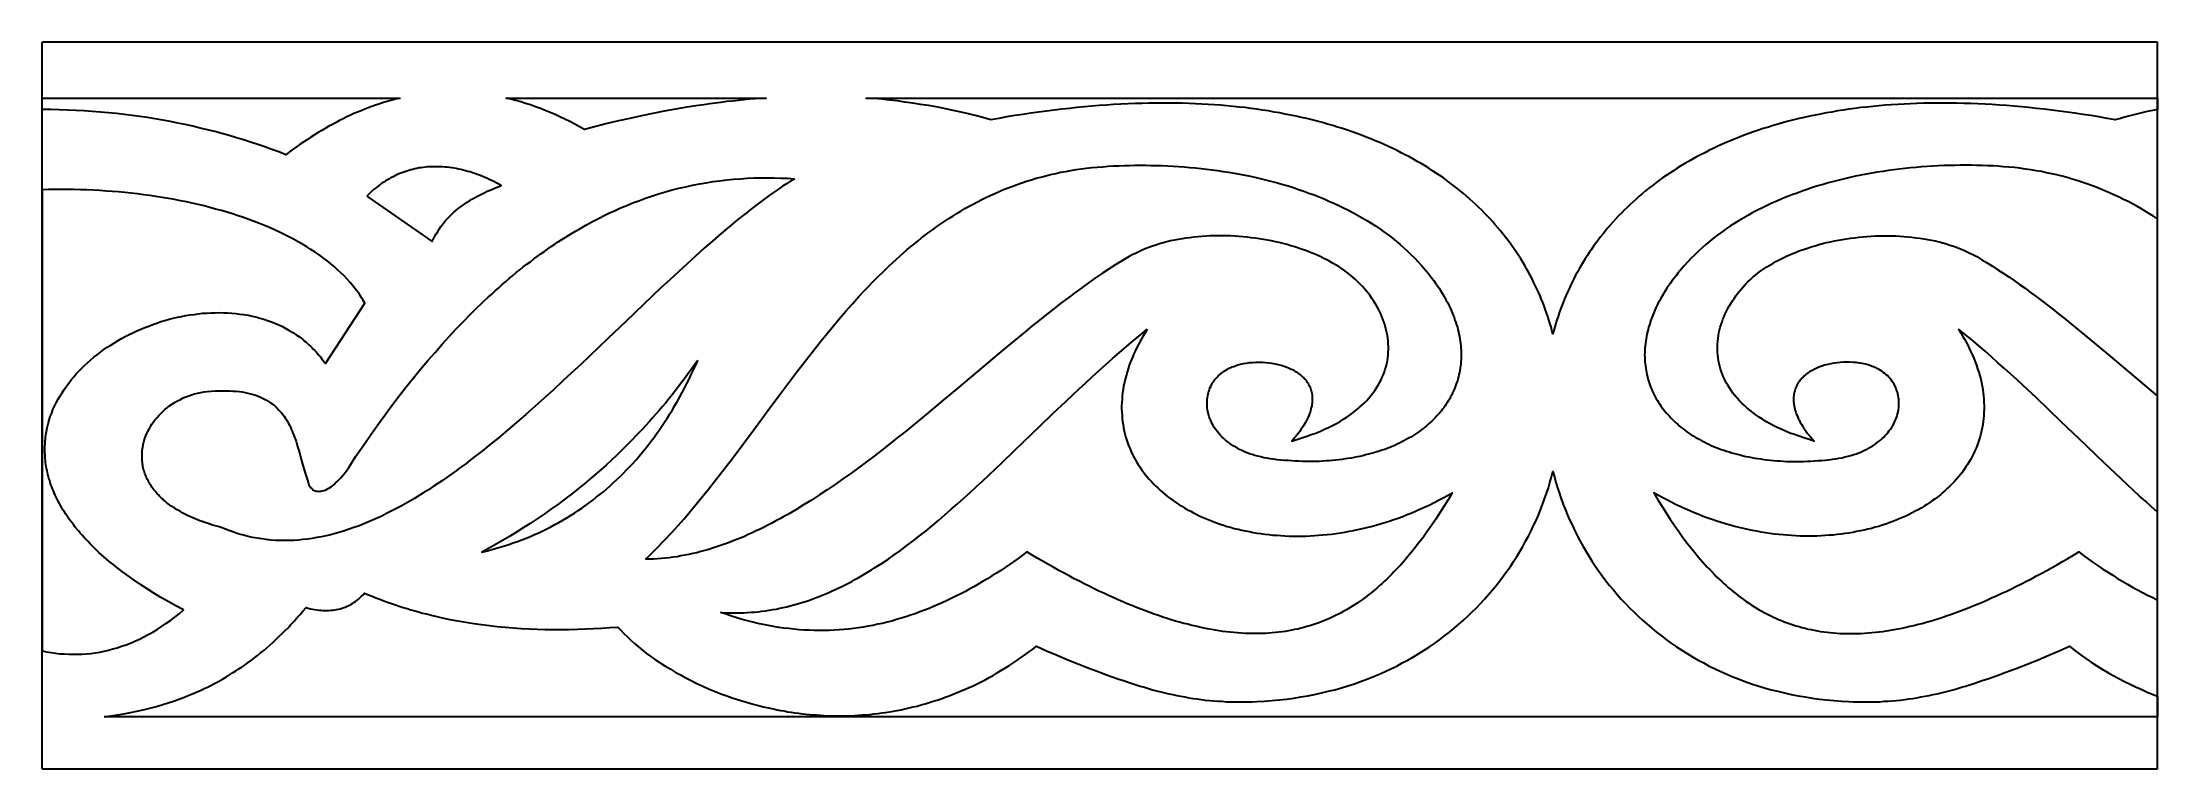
# Model space of a CAD drawing. Extents: x -53 to 63, y 3 to 43.
import ezdxf

# ---------------------------------------------------------------- set-up
doc = ezdxf.new("R2010")
doc.units = 0
doc.header["$MEASUREMENT"] = 0
doc.layers.get('0').update_dxf_attribs({"linetype": 'CONTINUOUS'})
doc.layers.add('LAYER_1', color=18, linetype='CONTINUOUS')

msp = doc.modelspace()

# ---------------------------------------------------------------- linework, layer by layer
for p, q in [((-53.41, 2.54), (-53.41, 42.53)), ((63.04, 2.54), (63.04, 42.53))]:
    msp.add_line(p, q)
at = {"layer": 'LAYER_1'}
for points in [[(63.04, 42.53), (-53.41, 42.53)], [(-53.41, 2.54), (63.04, 2.54)]]:
    msp.add_lwpolyline(points, dxfattribs=at)
for points in [[(-33.7, 39.46), (-33.9, 39.41), (-34.1, 39.36), (-34.29, 39.31), (-34.49, 39.25), (-34.68, 39.19), (-34.88, 39.13), (-35.07, 39.06), (-35.27, 38.99), (-35.47, 38.92), (-35.66, 38.84), (-35.86, 38.76), (-36.06, 38.68), (-36.25, 38.6), (-36.45, 38.51), (-36.65, 38.42), (-36.84, 38.32), (-37.04, 38.22), (-37.24, 38.12), (-37.43, 38.01), (-37.63, 37.91), (-37.83, 37.79), (-38.02, 37.68), (-38.22, 37.56), (-38.42, 37.44), (-38.62, 37.31), (-38.81, 37.18), (-39.01, 37.05), (-39.21, 36.92), (-39.41, 36.78), (-39.6, 36.64), (-39.8, 36.49), (-40, 36.34), (-40.38, 36.49), (-40.77, 36.63), (-41.16, 36.77), (-41.55, 36.9), (-41.94, 37.03), (-42.33, 37.15), (-42.72, 37.27), (-43.12, 37.39), (-43.52, 37.5), (-43.92, 37.61), (-44.32, 37.71), (-44.72, 37.81), (-45.13, 37.91), (-45.54, 38), (-45.95, 38.08), (-46.36, 38.16), (-46.78, 38.24), (-47.19, 38.31), (-47.62, 38.38), (-48.04, 38.44), (-48.47, 38.5), (-48.9, 38.55), (-49.33, 38.6), (-49.77, 38.65), (-50.21, 38.69), (-50.66, 38.72), (-51.11, 38.75), (-51.56, 38.78), (-52.02, 38.8), (-52.48, 38.81), (-52.94, 38.82), (-53.41, 38.83), (-53.41, 39.46)], [(-13.54, 39.46), (-13.85, 39.44), (-14.17, 39.41), (-14.48, 39.39), (-14.79, 39.36), (-15.11, 39.33), (-15.42, 39.29), (-15.73, 39.26), (-16.05, 39.22), (-16.36, 39.18), (-16.67, 39.14), (-16.99, 39.09), (-17.3, 39.05), (-17.92, 38.95), (-18.55, 38.84), (-19.18, 38.73), (-19.8, 38.6), (-20.43, 38.48), (-21.06, 38.34), (-21.68, 38.2), (-22.31, 38.05), (-22.93, 37.89), (-23.56, 37.73), (-23.83, 37.88), (-24.1, 38.03), (-24.37, 38.16), (-24.64, 38.3), (-24.91, 38.43), (-25.18, 38.55), (-25.45, 38.66), (-25.72, 38.78), (-25.99, 38.88), (-26.26, 38.98), (-26.53, 39.08), (-26.8, 39.16), (-27.07, 39.25), (-27.34, 39.33), (-27.61, 39.4), (-27.88, 39.46)], [(63.04, 38.83), (62.75, 38.77), (62.46, 38.71), (62.17, 38.64), (61.88, 38.57), (61.58, 38.5), (61.29, 38.42), (61, 38.34), (60.71, 38.26), (60.26, 38.34), (59.81, 38.42), (59.37, 38.49), (58.93, 38.56), (58.49, 38.62), (58.06, 38.68), (57.63, 38.74), (57.21, 38.79), (56.79, 38.84), (56.37, 38.89), (55.95, 38.93), (55.54, 38.97), (55.13, 39.01), (54.73, 39.04), (54.33, 39.07), (53.93, 39.1), (53.54, 39.12), (53.15, 39.14), (52.76, 39.15), (52.38, 39.16), (52, 39.17), (51.62, 39.18), (51.25, 39.18), (50.88, 39.18), (50.51, 39.18), (50.15, 39.17), (49.79, 39.16), (49.43, 39.14), (49.08, 39.13), (48.73, 39.11), (48.38, 39.08), (48.04, 39.06), (47.7, 39.03), (47.36, 39), (47.03, 38.96), (46.7, 38.93), (46.38, 38.88), (46.05, 38.84), (45.73, 38.79), (45.42, 38.75), (45.11, 38.69), (44.8, 38.64), (44.49, 38.58), (44.19, 38.52), (43.89, 38.46), (43.59, 38.39), (43.3, 38.33), (43.01, 38.26), (42.72, 38.18), (42.44, 38.11), (42.16, 38.03), (41.88, 37.95), (41.61, 37.86), (41.33, 37.78), (41.07, 37.69), (40.8, 37.6), (40.54, 37.51), (40.28, 37.41), (40.03, 37.31), (39.78, 37.21), (39.53, 37.11), (39.28, 37.01), (39.04, 36.9), (38.8, 36.79), (38.57, 36.68), (38.34, 36.57), (38.11, 36.45), (37.88, 36.34), (37.66, 36.22), (37.44, 36.1), (37.22, 35.97), (37.01, 35.85), (36.79, 35.72), (36.59, 35.59), (36.38, 35.46), (36.18, 35.33), (35.98, 35.19), (35.79, 35.06), (35.59, 34.92), (35.4, 34.78), (35.22, 34.63), (35.03, 34.49), (34.85, 34.35), (34.68, 34.2), (34.5, 34.05), (34.33, 33.9), (34.16, 33.75), (34, 33.59), (33.84, 33.44), (33.68, 33.28), (33.52, 33.13), (33.37, 32.97), (33.22, 32.81), (33.07, 32.64), (32.92, 32.48), (32.78, 32.31), (32.64, 32.15), (32.51, 31.98), (32.37, 31.81), (32.24, 31.64), (32.12, 31.47), (31.99, 31.3), (31.87, 31.12), (31.75, 30.95), (31.64, 30.77), (31.52, 30.6), (31.41, 30.42), (31.31, 30.24), (31.2, 30.06), (31.1, 29.88), (31, 29.7), (30.91, 29.51), (30.81, 29.33), (30.72, 29.14), (30.64, 28.96), (30.55, 28.77), (30.47, 28.58), (30.39, 28.4), (30.31, 28.21), (30.24, 28.02), (30.17, 27.83), (30.1, 27.64), (30.04, 27.44), (29.97, 27.25), (29.92, 27.06), (29.86, 26.87), (29.8, 26.67), (29.75, 26.48), (29.7, 26.67), (29.65, 26.87), (29.59, 27.06), (29.53, 27.25), (29.47, 27.44), (29.4, 27.64), (29.33, 27.83), (29.26, 28.02), (29.19, 28.21), (29.11, 28.4), (29.04, 28.58), (28.95, 28.77), (28.87, 28.96), (28.78, 29.14), (28.69, 29.33), (28.6, 29.51), (28.5, 29.7), (28.4, 29.88), (28.3, 30.06), (28.2, 30.24), (28.09, 30.42), (27.98, 30.6), (27.87, 30.77), (27.75, 30.95), (27.63, 31.12), (27.51, 31.3), (27.39, 31.47), (27.26, 31.64), (27.13, 31.81), (27, 31.98), (26.86, 32.15), (26.72, 32.31), (26.58, 32.48), (26.44, 32.64), (26.29, 32.81), (26.14, 32.97), (25.99, 33.13), (25.83, 33.28), (25.67, 33.44), (25.51, 33.59), (25.34, 33.75), (25.17, 33.9), (25, 34.05), (24.83, 34.2), (24.65, 34.35), (24.47, 34.49), (24.29, 34.63), (24.1, 34.78), (23.91, 34.92), (23.72, 35.06), (23.52, 35.19), (23.32, 35.33), (23.12, 35.46), (22.92, 35.59), (22.71, 35.72), (22.5, 35.85), (22.28, 35.97), (22.07, 36.1), (21.85, 36.22), (21.62, 36.34), (21.4, 36.45), (21.17, 36.57), (20.94, 36.68), (20.7, 36.79), (20.46, 36.9), (20.22, 37.01), (19.97, 37.11), (19.73, 37.21), (19.47, 37.31), (19.22, 37.41), (18.96, 37.51), (18.7, 37.6), (18.44, 37.69), (18.17, 37.78), (17.9, 37.86), (17.63, 37.95), (17.35, 38.03), (17.07, 38.11), (16.78, 38.18), (16.5, 38.26), (16.21, 38.33), (15.91, 38.39), (15.62, 38.46), (15.32, 38.52), (15.02, 38.58), (14.71, 38.64), (14.4, 38.69), (14.09, 38.75), (13.77, 38.79), (13.45, 38.84), (13.13, 38.88), (12.8, 38.93), (12.47, 38.96), (12.14, 39), (11.8, 39.03), (11.46, 39.06), (11.12, 39.08), (10.78, 39.11), (10.43, 39.13), (10.07, 39.14), (9.72, 39.16), (9.36, 39.17), (8.99, 39.18), (8.63, 39.18), (8.26, 39.18), (7.88, 39.18), (7.51, 39.17), (7.13, 39.16), (6.74, 39.15), (6.36, 39.14), (5.97, 39.12), (5.57, 39.1), (5.18, 39.07), (4.77, 39.04), (4.37, 39.01), (3.96, 38.97), (3.55, 38.93), (3.14, 38.89), (2.72, 38.84), (2.3, 38.79), (1.87, 38.74), (1.44, 38.68), (1.01, 38.62), (0.57, 38.56), (0.13, 38.49), (-0.31, 38.42), (-0.75, 38.34), (-1.2, 38.26), (-1.63, 38.38), (-2.06, 38.49), (-2.49, 38.6), (-2.92, 38.7), (-3.35, 38.79), (-3.77, 38.88), (-4.2, 38.97), (-4.63, 39.04), (-5.06, 39.11), (-5.49, 39.18), (-5.92, 39.24), (-6.34, 39.3), (-6.77, 39.35), (-7.2, 39.39), (-7.63, 39.43), (-8.06, 39.46), (63.04, 39.46)], [(-12, 35.02), (-12.22, 34.88), (-12.44, 34.74), (-12.66, 34.6), (-12.88, 34.45), (-13.1, 34.3), (-13.32, 34.15), (-13.54, 33.99), (-13.76, 33.82), (-13.99, 33.66), (-14.21, 33.49), (-14.44, 33.31), (-14.66, 33.13), (-14.89, 32.95), (-15.12, 32.77), (-15.58, 32.39), (-16.04, 32), (-16.5, 31.6), (-16.97, 31.19), (-17.44, 30.77), (-17.91, 30.34), (-18.39, 29.9), (-18.87, 29.46), (-19.35, 29.01), (-20.32, 28.09), (-21.29, 27.16), (-22.28, 26.22), (-23.27, 25.27), (-23.77, 24.8), (-24.27, 24.33), (-24.77, 23.87), (-25.27, 23.4), (-25.78, 22.94), (-26.28, 22.49), (-26.79, 22.04), (-27.3, 21.6), (-27.8, 21.17), (-28.31, 20.74), (-28.82, 20.33), (-29.08, 20.12), (-29.33, 19.92), (-29.59, 19.72), (-29.85, 19.53), (-30.1, 19.33), (-30.36, 19.14), (-30.61, 18.95), (-30.87, 18.77), (-31.13, 18.59), (-31.38, 18.41), (-31.64, 18.24), (-31.9, 18.07), (-32.15, 17.9), (-32.41, 17.74), (-32.67, 17.58), (-32.92, 17.42), (-33.18, 17.27), (-33.44, 17.12), (-33.69, 16.98), (-33.95, 16.84), (-34.21, 16.71), (-34.46, 16.58), (-34.72, 16.45), (-34.98, 16.33), (-35.23, 16.22), (-35.49, 16.11), (-35.75, 16), (-36, 15.9), (-36.26, 15.81), (-36.51, 15.72), (-36.77, 15.64), (-37.02, 15.56), (-37.28, 15.49), (-37.53, 15.42), (-37.79, 15.36), (-38.04, 15.31), (-38.3, 15.26), (-38.55, 15.22), (-38.81, 15.18), (-39.06, 15.15), (-39.31, 15.13), (-39.57, 15.11), (-39.82, 15.1), (-40.07, 15.1), (-40.33, 15.1), (-40.58, 15.11), (-40.83, 15.13), (-41.08, 15.15), (-41.33, 15.19), (-41.58, 15.23), (-41.83, 15.27), (-42.08, 15.33), (-42.33, 15.39), (-42.58, 15.46), (-42.83, 15.54), (-43.08, 15.63), (-43.33, 15.72), (-43.57, 15.82), (-43.73, 15.87), (-43.89, 15.91), (-44.04, 15.95), (-44.18, 16), (-44.33, 16.05), (-44.47, 16.09), (-44.61, 16.14), (-44.74, 16.19), (-44.87, 16.24), (-45, 16.3), (-45.13, 16.35), (-45.25, 16.4), (-45.37, 16.46), (-45.48, 16.52), (-45.6, 16.57), (-45.71, 16.63), (-45.81, 16.69), (-45.92, 16.75), (-46.02, 16.81), (-46.12, 16.88), (-46.21, 16.94), (-46.31, 17), (-46.4, 17.07), (-46.48, 17.13), (-46.57, 17.2), (-46.65, 17.27), (-46.73, 17.33), (-46.8, 17.4), (-46.88, 17.47), (-46.95, 17.54), (-47.02, 17.61), (-47.08, 17.68), (-47.14, 17.75), (-47.2, 17.82), (-47.26, 17.89), (-47.32, 17.97), (-47.37, 18.04), (-47.42, 18.11), (-47.47, 18.19), (-47.51, 18.26), (-47.55, 18.33), (-47.59, 18.41), (-47.63, 18.48), (-47.67, 18.56), (-47.7, 18.63), (-47.73, 18.71), (-47.76, 18.79), (-47.78, 18.86), (-47.81, 18.94), (-47.83, 19.01), (-47.85, 19.09), (-47.87, 19.17), (-47.88, 19.24), (-47.89, 19.32), (-47.9, 19.4), (-47.91, 19.47), (-47.92, 19.55), (-47.92, 19.63), (-47.92, 19.7), (-47.92, 19.78), (-47.92, 19.93), (-47.91, 20.08), (-47.88, 20.23), (-47.86, 20.38), (-47.82, 20.53), (-47.78, 20.67), (-47.73, 20.82), (-47.67, 20.96), (-47.6, 21.1), (-47.53, 21.24), (-47.46, 21.37), (-47.37, 21.5), (-47.28, 21.63), (-47.19, 21.76), (-47.09, 21.88), (-46.98, 22), (-46.87, 22.11), (-46.76, 22.22), (-46.64, 22.33), (-46.51, 22.43), (-46.38, 22.53), (-46.24, 22.62), (-46.1, 22.71), (-45.96, 22.8), (-45.81, 22.87), (-45.66, 22.95), (-45.51, 23.01), (-45.35, 23.07), (-45.19, 23.13), (-45.03, 23.18), (-44.86, 23.22), (-44.69, 23.25), (-44.52, 23.28), (-44.34, 23.3), (-44.12, 23.32), (-43.9, 23.34), (-43.69, 23.34), (-43.48, 23.35), (-43.29, 23.35), (-43.1, 23.34), (-42.91, 23.33), (-42.74, 23.32), (-42.56, 23.3), (-42.4, 23.28), (-42.24, 23.25), (-42.09, 23.22), (-41.94, 23.18), (-41.8, 23.14), (-41.66, 23.1), (-41.53, 23.05), (-41.4, 23), (-41.28, 22.94), (-41.17, 22.88), (-41.06, 22.82), (-40.95, 22.76), (-40.85, 22.69), (-40.75, 22.62), (-40.65, 22.54), (-40.56, 22.46), (-40.48, 22.38), (-40.4, 22.3), (-40.32, 22.21), (-40.24, 22.13), (-40.17, 22.04), (-40.1, 21.94), (-40.04, 21.85), (-39.97, 21.75), (-39.91, 21.65), (-39.86, 21.55), (-39.8, 21.45), (-39.75, 21.34), (-39.7, 21.24), (-39.65, 21.13), (-39.61, 21.02), (-39.56, 20.91), (-39.52, 20.8), (-39.44, 20.57), (-39.37, 20.34), (-39.3, 20.11), (-39.23, 19.87), (-39.17, 19.64), (-39.04, 19.17), (-38.97, 18.93), (-38.9, 18.7), (-38.83, 18.47), (-38.75, 18.24), (-38.73, 18.17), (-38.7, 18.11), (-38.66, 18.06), (-38.62, 18), (-38.58, 17.96), (-38.54, 17.92), (-38.49, 17.88), (-38.43, 17.86), (-38.38, 17.83), (-38.32, 17.82), (-38.26, 17.81), (-38.19, 17.8), (-38.13, 17.81), (-38.06, 17.82), (-37.98, 17.83), (-37.91, 17.85), (-37.83, 17.88), (-37.76, 17.91), (-37.68, 17.96), (-37.6, 18), (-37.51, 18.06), (-37.43, 18.12), (-37.34, 18.19), (-37.26, 18.27), (-37.17, 18.35), (-37.08, 18.44), (-36.99, 18.54), (-36.9, 18.64), (-36.81, 18.75), (-36.72, 18.87), (-36.63, 19), (-36.54, 19.13), (-36.14, 19.74), (-35.75, 20.32), (-35.35, 20.9), (-34.95, 21.46), (-34.55, 22), (-34.16, 22.54), (-33.76, 23.06), (-33.37, 23.56), (-32.97, 24.06), (-32.58, 24.54), (-32.19, 25.01), (-31.79, 25.46), (-31.4, 25.91), (-31.01, 26.34), (-30.62, 26.76), (-30.23, 27.16), (-29.84, 27.56), (-29.45, 27.94), (-29.25, 28.13), (-29.06, 28.31), (-28.87, 28.5), (-28.67, 28.67), (-28.48, 28.85), (-28.28, 29.02), (-28.09, 29.19), (-27.9, 29.36), (-27.7, 29.52), (-27.51, 29.69), (-27.32, 29.85), (-27.12, 30), (-26.93, 30.16), (-26.74, 30.31), (-26.54, 30.45), (-26.35, 30.6), (-26.16, 30.74), (-25.97, 30.88), (-25.77, 31.02), (-25.58, 31.15), (-25.39, 31.29), (-25.2, 31.42), (-25.01, 31.54), (-24.81, 31.67), (-24.62, 31.79), (-24.43, 31.91), (-24.24, 32.03), (-24.05, 32.14), (-23.86, 32.25), (-23.67, 32.36), (-23.48, 32.47), (-23.28, 32.57), (-23.09, 32.68), (-22.9, 32.78), (-22.71, 32.87), (-22.52, 32.97), (-22.33, 33.06), (-22.14, 33.15), (-21.95, 33.24), (-21.76, 33.33), (-21.57, 33.41), (-21.38, 33.49), (-21.19, 33.57), (-21, 33.65), (-20.81, 33.72), (-20.62, 33.79), (-20.43, 33.86), (-20.25, 33.93), (-19.87, 34.06), (-19.49, 34.18), (-19.11, 34.3), (-18.74, 34.4), (-18.36, 34.5), (-17.98, 34.58), (-17.61, 34.67), (-17.23, 34.74), (-16.86, 34.8), (-16.48, 34.86), (-16.11, 34.91), (-15.73, 34.95), (-15.36, 34.99), (-14.98, 35.02), (-14.61, 35.04), (-14.24, 35.06), (-13.86, 35.07), (-13.49, 35.07), (-13.12, 35.06), (-12.75, 35.05), (-12.38, 35.04)], [(-35.55, 34.06), (-33.74, 32.81), (-31.94, 31.56), (-31.87, 31.71), (-31.8, 31.85), (-31.72, 31.99), (-31.64, 32.12), (-31.56, 32.25), (-31.47, 32.38), (-31.38, 32.5), (-31.29, 32.62), (-31.19, 32.74), (-31.09, 32.85), (-30.98, 32.96), (-30.87, 33.06), (-30.76, 33.17), (-30.64, 33.27), (-30.53, 33.36), (-30.4, 33.46), (-30.28, 33.55), (-30.15, 33.64), (-30.02, 33.72), (-29.89, 33.8), (-29.76, 33.89), (-29.62, 33.96), (-29.48, 34.04), (-29.34, 34.11), (-29.2, 34.19), (-29.05, 34.26), (-28.91, 34.33), (-28.76, 34.39), (-28.46, 34.52), (-28.15, 34.64), (-28.28, 34.72), (-28.42, 34.79), (-28.55, 34.86), (-28.68, 34.92), (-28.81, 34.98), (-28.94, 35.04), (-29.08, 35.1), (-29.21, 35.15), (-29.34, 35.21), (-29.47, 35.25), (-29.6, 35.3), (-29.73, 35.34), (-29.85, 35.39), (-29.98, 35.42), (-30.11, 35.46), (-30.24, 35.49), (-30.37, 35.52), (-30.49, 35.55), (-30.62, 35.58), (-30.74, 35.6), (-30.87, 35.62), (-30.99, 35.64), (-31.12, 35.65), (-31.24, 35.66), (-31.37, 35.67), (-31.49, 35.68), (-31.61, 35.68), (-31.73, 35.68), (-31.85, 35.68), (-31.97, 35.68), (-32.09, 35.67), (-32.21, 35.67), (-32.33, 35.65), (-32.44, 35.64), (-32.56, 35.62), (-32.68, 35.61), (-32.79, 35.58), (-32.9, 35.56), (-33.02, 35.53), (-33.13, 35.5), (-33.24, 35.47), (-33.35, 35.44), (-33.46, 35.4), (-33.57, 35.36), (-33.68, 35.32), (-33.79, 35.28), (-33.89, 35.23), (-34, 35.18), (-34.1, 35.13), (-34.21, 35.08), (-34.31, 35.02), (-34.41, 34.96), (-34.51, 34.9), (-34.61, 34.83), (-34.71, 34.77), (-34.81, 34.7), (-34.9, 34.63), (-35, 34.55), (-35.09, 34.48), (-35.19, 34.4), (-35.28, 34.32), (-35.37, 34.23), (-35.46, 34.15)], [(-20.2, 14.07), (-20.01, 14.24), (-19.83, 14.42), (-19.65, 14.6), (-19.48, 14.78), (-19.3, 14.97), (-19.12, 15.15), (-18.77, 15.53), (-18.43, 15.91), (-18.08, 16.3), (-17.75, 16.7), (-17.41, 17.1), (-17.08, 17.51), (-16.74, 17.92), (-16.42, 18.34), (-16.09, 18.76), (-15.76, 19.18), (-15.44, 19.6), (-14.79, 20.46), (-14.15, 21.33), (-13.5, 22.2), (-12.86, 23.07), (-12.21, 23.94), (-11.88, 24.38), (-11.55, 24.81), (-11.22, 25.24), (-10.88, 25.66), (-10.55, 26.08), (-10.21, 26.5), (-9.86, 26.92), (-9.52, 27.33), (-9.17, 27.73), (-8.81, 28.13), (-8.45, 28.53), (-8.09, 28.92), (-7.91, 29.11), (-7.72, 29.3), (-7.54, 29.49), (-7.35, 29.68), (-7.16, 29.86), (-6.97, 30.04), (-6.78, 30.23), (-6.59, 30.4), (-6.4, 30.58), (-6.2, 30.76), (-6, 30.93), (-5.81, 31.1), (-5.61, 31.27), (-5.4, 31.44), (-5.2, 31.6), (-5, 31.76), (-4.79, 31.92), (-4.58, 32.08), (-4.37, 32.23), (-4.16, 32.38), (-3.94, 32.53), (-3.73, 32.68), (-3.51, 32.82), (-3.29, 32.96), (-3.07, 33.1), (-2.84, 33.24), (-2.62, 33.37), (-2.39, 33.5), (-2.16, 33.62), (-1.93, 33.75), (-1.69, 33.87), (-1.46, 33.98), (-1.22, 34.1), (-0.98, 34.21), (-0.74, 34.31), (-0.49, 34.42), (-0.24, 34.52), (0.01, 34.61), (0.26, 34.7), (0.52, 34.79), (0.78, 34.88), (1.04, 34.96), (1.3, 35.04), (1.56, 35.11), (1.83, 35.18), (2.1, 35.25), (2.38, 35.31), (2.65, 35.37), (2.93, 35.42), (3.22, 35.47), (3.5, 35.52), (3.79, 35.56), (4.08, 35.6), (4.37, 35.63), (4.67, 35.66), (4.97, 35.68), (5.26, 35.7), (5.55, 35.72), (5.85, 35.73), (6.14, 35.74), (6.44, 35.75), (6.74, 35.76), (7.04, 35.76), (7.34, 35.76), (7.64, 35.75), (7.94, 35.75), (8.24, 35.74), (8.55, 35.72), (8.85, 35.71), (9.16, 35.69), (9.46, 35.67), (9.77, 35.64), (10.07, 35.61), (10.38, 35.58), (10.68, 35.55), (10.99, 35.51), (11.29, 35.47), (11.6, 35.42), (11.9, 35.37), (12.21, 35.32), (12.51, 35.27), (12.81, 35.21), (13.11, 35.15), (13.41, 35.08), (13.71, 35.01), (14, 34.94), (14.3, 34.87), (14.59, 34.79), (14.89, 34.7), (15.18, 34.62), (15.47, 34.53), (15.75, 34.43), (16.04, 34.34), (16.32, 34.23), (16.6, 34.13), (16.88, 34.02), (17.15, 33.91), (17.42, 33.79), (17.69, 33.67), (17.96, 33.55), (18.23, 33.42), (18.49, 33.29), (18.74, 33.15), (19, 33.02), (19.25, 32.87), (19.5, 32.72), (19.74, 32.57), (19.98, 32.42), (20.22, 32.26), (20.45, 32.1), (20.68, 31.93), (20.9, 31.76), (21.12, 31.58), (21.34, 31.4), (21.55, 31.22), (21.75, 31.03), (21.95, 30.83), (22.15, 30.64), (22.34, 30.44), (22.53, 30.23), (22.65, 30.09), (22.76, 29.96), (22.88, 29.82), (22.99, 29.68), (23.09, 29.54), (23.19, 29.41), (23.29, 29.27), (23.39, 29.13), (23.48, 29), (23.57, 28.86), (23.65, 28.72), (23.73, 28.59), (23.81, 28.45), (23.88, 28.32), (23.96, 28.18), (24.02, 28.05), (24.09, 27.91), (24.15, 27.78), (24.21, 27.64), (24.26, 27.51), (24.31, 27.38), (24.36, 27.24), (24.41, 27.11), (24.45, 26.98), (24.49, 26.85), (24.52, 26.72), (24.55, 26.59), (24.58, 26.46), (24.61, 26.33), (24.63, 26.2), (24.65, 26.07), (24.67, 25.94), (24.68, 25.82), (24.69, 25.69), (24.7, 25.57), (24.7, 25.44), (24.7, 25.32), (24.7, 25.19), (24.7, 25.07), (24.69, 24.95), (24.68, 24.83), (24.66, 24.71), (24.65, 24.59), (24.63, 24.47), (24.61, 24.35), (24.58, 24.24), (24.55, 24.12), (24.52, 24.01), (24.49, 23.89), (24.45, 23.78), (24.41, 23.67), (24.37, 23.56), (24.33, 23.45), (24.28, 23.34), (24.23, 23.23), (24.18, 23.12), (24.12, 23.02), (24.07, 22.91), (24, 22.81), (23.94, 22.71), (23.88, 22.61), (23.81, 22.51), (23.74, 22.41), (23.66, 22.31), (23.59, 22.22), (23.51, 22.12), (23.43, 22.03), (23.34, 21.94), (23.26, 21.85), (23.17, 21.76), (23.08, 21.67), (22.98, 21.58), (22.89, 21.5), (22.79, 21.41), (22.69, 21.33), (22.59, 21.25), (22.48, 21.17), (22.37, 21.09), (22.26, 21.02), (22.15, 20.94), (22.04, 20.87), (21.92, 20.8), (21.8, 20.73), (21.68, 20.66), (21.55, 20.59), (21.43, 20.53), (21.3, 20.46), (21.17, 20.4), (21.04, 20.34), (20.9, 20.28), (20.77, 20.23), (20.63, 20.17), (20.49, 20.12), (20.34, 20.07), (20.2, 20.02), (20.05, 19.98), (19.9, 19.93), (19.75, 19.89), (19.6, 19.85), (19.44, 19.81), (19.29, 19.77), (19.13, 19.73), (18.97, 19.7), (18.81, 19.67), (18.64, 19.64), (18.47, 19.61), (18.31, 19.59), (18.14, 19.56), (17.96, 19.54), (17.79, 19.52), (17.61, 19.51), (17.44, 19.49), (17.26, 19.48), (17.08, 19.47), (16.89, 19.46), (16.71, 19.46), (16.52, 19.46), (16.34, 19.45), (16.15, 19.46), (15.96, 19.46), (15.76, 19.47), (15.57, 19.47), (15.37, 19.49), (15.18, 19.5), (14.98, 19.51), (14.78, 19.53), (14.57, 19.55), (14.37, 19.58), (14.19, 19.6), (14.01, 19.63), (13.84, 19.66), (13.67, 19.7), (13.51, 19.74), (13.35, 19.78), (13.2, 19.83), (13.05, 19.88), (12.91, 19.93), (12.77, 19.99), (12.63, 20.05), (12.5, 20.11), (12.38, 20.18), (12.26, 20.25), (12.14, 20.32), (12.03, 20.39), (11.92, 20.47), (11.82, 20.55), (11.73, 20.63), (11.63, 20.71), (11.54, 20.79), (11.46, 20.88), (11.38, 20.97), (11.31, 21.06), (11.24, 21.15), (11.17, 21.24), (11.11, 21.33), (11.05, 21.43), (11, 21.52), (10.95, 21.62), (10.91, 21.71), (10.87, 21.81), (10.83, 21.91), (10.8, 22.01), (10.77, 22.11), (10.75, 22.2), (10.73, 22.3), (10.72, 22.4), (10.71, 22.5), (10.71, 22.6), (10.71, 22.69), (10.71, 22.79), (10.72, 22.89), (10.73, 22.98), (10.75, 23.08), (10.77, 23.17), (10.79, 23.26), (10.82, 23.35), (10.85, 23.44), (10.89, 23.53), (10.93, 23.62), (10.97, 23.7), (11.02, 23.78), (11.08, 23.86), (11.13, 23.94), (11.2, 24.02), (11.26, 24.09), (11.33, 24.16), (11.4, 24.23), (11.48, 24.3), (11.56, 24.36), (11.65, 24.42), (11.74, 24.48), (11.83, 24.53), (11.9, 24.57), (11.96, 24.6), (12.03, 24.63), (12.1, 24.66), (12.18, 24.69), (12.25, 24.72), (12.4, 24.77), (12.56, 24.81), (12.72, 24.84), (12.89, 24.87), (13.06, 24.9), (13.23, 24.91), (13.4, 24.92), (13.58, 24.92), (13.76, 24.92), (13.93, 24.91), (14.11, 24.89), (14.28, 24.87), (14.45, 24.83), (14.62, 24.8), (14.79, 24.75), (14.95, 24.7), (15.11, 24.64), (15.19, 24.61), (15.27, 24.58), (15.34, 24.54), (15.41, 24.51), (15.48, 24.47), (15.55, 24.43), (15.62, 24.39), (15.69, 24.34), (15.75, 24.3), (15.81, 24.25), (15.87, 24.2), (15.93, 24.15), (15.99, 24.1), (16.04, 24.05), (16.09, 23.99), (16.14, 23.94), (16.18, 23.88), (16.23, 23.82), (16.27, 23.76), (16.3, 23.69), (16.34, 23.63), (16.37, 23.56), (16.4, 23.49), (16.42, 23.42), (16.44, 23.35), (16.46, 23.28), (16.47, 23.21), (16.49, 23.14), (16.5, 23.06), (16.5, 22.99), (16.5, 22.91), (16.5, 22.83), (16.5, 22.75), (16.49, 22.67), (16.48, 22.59), (16.47, 22.51), (16.45, 22.42), (16.43, 22.34), (16.41, 22.25), (16.38, 22.16), (16.35, 22.07), (16.32, 21.98), (16.28, 21.89), (16.23, 21.79), (16.18, 21.7), (16.13, 21.6), (16.08, 21.51), (16.02, 21.41), (15.95, 21.31), (15.88, 21.21), (15.81, 21.11), (15.73, 21), (15.65, 20.9), (15.56, 20.79), (15.47, 20.69), (15.37, 20.58), (15.65, 20.66), (15.93, 20.75), (16.2, 20.84), (16.45, 20.93), (16.7, 21.02), (16.95, 21.12), (17.18, 21.23), (17.4, 21.33), (17.62, 21.44), (17.83, 21.55), (18.03, 21.66), (18.22, 21.78), (18.41, 21.9), (18.59, 22.02), (18.75, 22.15), (18.92, 22.27), (19.07, 22.4), (19.22, 22.53), (19.36, 22.67), (19.49, 22.8), (19.61, 22.94), (19.73, 23.08), (19.84, 23.22), (19.94, 23.36), (20.04, 23.5), (20.13, 23.65), (20.21, 23.79), (20.29, 23.94), (20.36, 24.09), (20.42, 24.24), (20.48, 24.39), (20.52, 24.54), (20.57, 24.69), (20.6, 24.84), (20.64, 25), (20.66, 25.15), (20.68, 25.3), (20.69, 25.46), (20.7, 25.61), (20.7, 25.77), (20.69, 25.92), (20.68, 26.07), (20.66, 26.23), (20.64, 26.38), (20.61, 26.53), (20.58, 26.68), (20.54, 26.84), (20.5, 26.99), (20.45, 27.14), (20.39, 27.29), (20.33, 27.43), (20.27, 27.58), (20.2, 27.73), (20.13, 27.87), (20.05, 28.01), (19.97, 28.15), (19.88, 28.29), (19.79, 28.43), (19.69, 28.57), (19.59, 28.7), (19.48, 28.83), (19.37, 28.96), (19.26, 29.09), (19.14, 29.22), (19.01, 29.35), (18.88, 29.47), (18.74, 29.59), (18.6, 29.71), (18.45, 29.83), (18.3, 29.94), (18.15, 30.05), (17.98, 30.16), (17.82, 30.26), (17.65, 30.36), (17.47, 30.46), (17.3, 30.55), (17.11, 30.65), (16.93, 30.74), (16.74, 30.82), (16.55, 30.9), (16.35, 30.98), (16.15, 31.06), (15.95, 31.13), (15.75, 31.2), (15.54, 31.27), (15.33, 31.33), (15.12, 31.39), (14.9, 31.45), (14.69, 31.5), (14.47, 31.55), (14.25, 31.59), (14.03, 31.64), (13.81, 31.68), (13.59, 31.71), (13.36, 31.75), (13.14, 31.77), (12.91, 31.8), (12.69, 31.82), (12.46, 31.84), (12.24, 31.86), (12.01, 31.87), (11.78, 31.87), (11.56, 31.88), (11.33, 31.88), (11.1, 31.87), (10.88, 31.87), (10.66, 31.86), (10.43, 31.84), (10.21, 31.82), (9.99, 31.8), (9.77, 31.77), (9.55, 31.74), (9.34, 31.71), (9.12, 31.67), (8.91, 31.63), (8.7, 31.59), (8.5, 31.54), (8.29, 31.48), (8.09, 31.43), (7.89, 31.36), (7.7, 31.3), (7.5, 31.23), (7.31, 31.16), (7.13, 31.08), (6.95, 31), (6.77, 30.91), (6.59, 30.82), (6.42, 30.73), (6.24, 30.62), (6.06, 30.51), (5.69, 30.29), (5.32, 30.06), (4.95, 29.81), (4.57, 29.56), (4.19, 29.29), (3.81, 29.02), (3.43, 28.74), (3.05, 28.45), (2.66, 28.16), (2.27, 27.86), (1.88, 27.55), (1.48, 27.24), (1.09, 26.92), (0.69, 26.59), (0.29, 26.26), (-0.52, 25.59), (-1.33, 24.91), (-2.97, 23.52), (-3.81, 22.82), (-4.65, 22.13), (-5.07, 21.78), (-5.49, 21.43), (-5.91, 21.09), (-6.34, 20.75), (-6.76, 20.42), (-7.19, 20.08), (-7.62, 19.75), (-8.04, 19.43), (-8.47, 19.11), (-8.9, 18.8), (-9.34, 18.49), (-9.77, 18.19), (-10.2, 17.89), (-10.63, 17.61), (-11.07, 17.33), (-11.5, 17.06), (-11.93, 16.79), (-12.15, 16.67), (-12.37, 16.54), (-12.59, 16.42), (-12.8, 16.3), (-13.02, 16.18), (-13.24, 16.06), (-13.46, 15.95), (-13.67, 15.84), (-13.89, 15.73), (-14.11, 15.63), (-14.33, 15.53), (-14.55, 15.43), (-14.76, 15.33), (-14.98, 15.24), (-15.2, 15.15), (-15.42, 15.06), (-15.64, 14.98), (-15.85, 14.9), (-16.07, 14.82), (-16.29, 14.75), (-16.51, 14.68), (-16.72, 14.61), (-16.94, 14.55), (-17.16, 14.49), (-17.38, 14.43), (-17.59, 14.38), (-17.81, 14.33), (-18.03, 14.29), (-18.25, 14.25), (-18.46, 14.21), (-18.68, 14.18), (-18.9, 14.15), (-19.11, 14.13), (-19.33, 14.11), (-19.55, 14.09), (-19.76, 14.08), (-19.98, 14.07)], [(63.04, 32.81), (62.82, 32.95), (62.59, 33.09), (62.36, 33.23), (62.12, 33.37), (61.89, 33.5), (61.65, 33.63), (61.41, 33.76), (61.17, 33.88), (60.92, 34), (60.67, 34.12), (60.42, 34.23), (60.17, 34.34), (59.92, 34.45), (59.66, 34.55), (59.4, 34.65), (59.14, 34.74), (58.87, 34.83), (58.6, 34.92), (58.33, 35), (58.06, 35.08), (57.78, 35.16), (57.5, 35.23), (57.22, 35.29), (56.93, 35.35), (56.65, 35.41), (56.35, 35.46), (56.06, 35.51), (55.76, 35.55), (55.46, 35.59), (55.16, 35.63), (54.85, 35.66), (54.54, 35.68), (54.25, 35.7), (53.96, 35.72), (53.67, 35.73), (53.37, 35.74), (53.07, 35.75), (52.77, 35.76), (52.47, 35.76), (52.17, 35.76), (51.87, 35.75), (51.57, 35.75), (51.27, 35.74), (50.96, 35.72), (50.66, 35.71), (50.35, 35.69), (50.05, 35.67), (49.74, 35.64), (49.44, 35.61), (49.13, 35.58), (48.82, 35.55), (48.52, 35.51), (48.21, 35.47), (47.91, 35.42), (47.61, 35.37), (47.3, 35.32), (47, 35.27), (46.7, 35.21), (46.4, 35.15), (46.1, 35.08), (45.8, 35.01), (45.5, 34.94), (45.21, 34.87), (44.91, 34.79), (44.62, 34.7), (44.33, 34.62), (44.04, 34.53), (43.75, 34.43), (43.47, 34.34), (43.19, 34.23), (42.91, 34.13), (42.63, 34.02), (42.35, 33.91), (42.08, 33.79), (41.81, 33.67), (41.55, 33.55), (41.28, 33.42), (41.02, 33.29), (40.76, 33.15), (40.51, 33.02), (40.26, 32.87), (40.01, 32.72), (39.77, 32.57), (39.53, 32.42), (39.29, 32.26), (39.06, 32.1), (38.83, 31.93), (38.61, 31.76), (38.39, 31.58), (38.17, 31.4), (37.96, 31.22), (37.76, 31.03), (37.56, 30.83), (37.36, 30.64), (37.17, 30.44), (36.98, 30.23), (36.86, 30.09), (36.75, 29.96), (36.63, 29.82), (36.53, 29.68), (36.42, 29.54), (36.32, 29.41), (36.22, 29.27), (36.12, 29.13), (36.03, 29), (35.94, 28.86), (35.86, 28.72), (35.78, 28.59), (35.7, 28.45), (35.63, 28.32), (35.55, 28.18), (35.49, 28.05), (35.42, 27.91), (35.36, 27.78), (35.3, 27.64), (35.25, 27.51), (35.2, 27.38), (35.15, 27.24), (35.1, 27.11), (35.06, 26.98), (35.02, 26.85), (34.99, 26.72), (34.96, 26.59), (34.93, 26.46), (34.9, 26.33), (34.88, 26.2), (34.86, 26.07), (34.84, 25.94), (34.83, 25.82), (34.82, 25.69), (34.81, 25.57), (34.81, 25.44), (34.8, 25.32), (34.81, 25.19), (34.81, 25.07), (34.82, 24.95), (34.83, 24.83), (34.84, 24.71), (34.86, 24.59), (34.88, 24.47), (34.9, 24.35), (34.92, 24.24), (34.95, 24.12), (34.98, 24.01), (35.02, 23.89), (35.05, 23.78), (35.09, 23.67), (35.13, 23.56), (35.18, 23.45), (35.22, 23.34), (35.27, 23.23), (35.33, 23.12), (35.38, 23.02), (35.44, 22.91), (35.5, 22.81), (35.56, 22.71), (35.63, 22.61), (35.7, 22.51), (35.77, 22.41), (35.84, 22.31), (35.92, 22.22), (36, 22.12), (36.08, 22.03), (36.16, 21.94), (36.25, 21.85), (36.34, 21.76), (36.43, 21.67), (36.52, 21.58), (36.62, 21.5), (36.71, 21.41), (36.82, 21.33), (36.92, 21.25), (37.02, 21.17), (37.13, 21.09), (37.24, 21.02), (37.35, 20.94), (37.47, 20.87), (37.59, 20.8), (37.7, 20.73), (37.83, 20.66), (37.95, 20.59), (38.08, 20.53), (38.2, 20.46), (38.33, 20.4), (38.47, 20.34), (38.6, 20.28), (38.74, 20.23), (38.88, 20.17), (39.02, 20.12), (39.16, 20.07), (39.3, 20.02), (39.45, 19.98), (39.6, 19.93), (39.75, 19.89), (39.9, 19.85), (40.06, 19.81), (40.22, 19.77), (40.37, 19.73), (40.54, 19.7), (40.7, 19.67), (40.86, 19.64), (41.03, 19.61), (41.2, 19.59), (41.37, 19.56), (41.54, 19.54), (41.71, 19.52), (41.89, 19.51), (42.07, 19.49), (42.25, 19.48), (42.43, 19.47), (42.61, 19.46), (42.79, 19.46), (42.98, 19.46), (43.17, 19.45), (43.36, 19.46), (43.55, 19.46), (43.74, 19.47), (43.94, 19.47), (44.13, 19.49), (44.33, 19.5), (44.53, 19.51), (44.73, 19.53), (44.93, 19.55), (45.14, 19.58), (45.32, 19.6), (45.49, 19.63), (45.67, 19.66), (45.83, 19.7), (46, 19.74), (46.15, 19.78), (46.31, 19.83), (46.46, 19.88), (46.6, 19.93), (46.74, 19.99), (46.87, 20.05), (47, 20.11), (47.13, 20.18), (47.25, 20.25), (47.36, 20.32), (47.48, 20.39), (47.58, 20.47), (47.68, 20.55), (47.78, 20.63), (47.87, 20.71), (47.96, 20.79), (48.05, 20.88), (48.13, 20.97), (48.2, 21.06), (48.27, 21.15), (48.34, 21.24), (48.4, 21.33), (48.46, 21.43), (48.51, 21.52), (48.56, 21.62), (48.6, 21.71), (48.64, 21.81), (48.68, 21.91), (48.71, 22.01), (48.73, 22.11), (48.75, 22.2), (48.77, 22.3), (48.79, 22.4), (48.79, 22.5), (48.8, 22.6), (48.8, 22.69), (48.8, 22.79), (48.79, 22.89), (48.78, 22.98), (48.76, 23.08), (48.74, 23.17), (48.72, 23.26), (48.69, 23.35), (48.65, 23.44), (48.62, 23.53), (48.58, 23.62), (48.53, 23.7), (48.48, 23.78), (48.43, 23.86), (48.37, 23.94), (48.31, 24.02), (48.25, 24.09), (48.18, 24.16), (48.1, 24.23), (48.03, 24.3), (47.94, 24.36), (47.86, 24.42), (47.77, 24.48), (47.68, 24.53), (47.61, 24.57), (47.54, 24.6), (47.47, 24.63), (47.4, 24.66), (47.33, 24.69), (47.26, 24.72), (47.1, 24.77), (46.95, 24.81), (46.78, 24.84), (46.62, 24.87), (46.45, 24.9), (46.28, 24.91), (46.1, 24.92), (45.93, 24.92), (45.75, 24.92), (45.57, 24.91), (45.4, 24.89), (45.22, 24.87), (45.05, 24.83), (44.88, 24.8), (44.71, 24.75), (44.55, 24.7), (44.39, 24.64), (44.32, 24.61), (44.24, 24.58), (44.17, 24.54), (44.09, 24.51), (44.02, 24.47), (43.95, 24.43), (43.88, 24.39), (43.82, 24.34), (43.75, 24.3), (43.69, 24.25), (43.63, 24.2), (43.57, 24.15), (43.52, 24.1), (43.47, 24.05), (43.42, 23.99), (43.37, 23.94), (43.32, 23.88), (43.28, 23.82), (43.24, 23.76), (43.2, 23.69), (43.17, 23.63), (43.14, 23.56), (43.11, 23.49), (43.08, 23.42), (43.06, 23.35), (43.05, 23.28), (43.03, 23.21), (43.02, 23.14), (43.01, 23.06), (43, 22.99), (43, 22.91), (43, 22.83), (43, 22.75), (43.01, 22.67), (43.02, 22.59), (43.03, 22.51), (43.05, 22.42), (43.07, 22.34), (43.09, 22.25), (43.12, 22.16), (43.15, 22.07), (43.19, 21.98), (43.23, 21.89), (43.27, 21.79), (43.32, 21.7), (43.37, 21.6), (43.43, 21.51), (43.49, 21.41), (43.55, 21.31), (43.62, 21.21), (43.69, 21.11), (43.77, 21), (43.86, 20.9), (43.94, 20.79), (44.04, 20.69), (44.13, 20.58), (43.85, 20.66), (43.57, 20.75), (43.31, 20.84), (43.05, 20.93), (42.8, 21.02), (42.56, 21.12), (42.32, 21.23), (42.1, 21.33), (41.88, 21.44), (41.67, 21.55), (41.47, 21.66), (41.28, 21.78), (41.1, 21.9), (40.92, 22.02), (40.75, 22.15), (40.59, 22.27), (40.43, 22.4), (40.29, 22.53), (40.15, 22.67), (40.02, 22.8), (39.89, 22.94), (39.77, 23.08), (39.66, 23.22), (39.56, 23.36), (39.47, 23.5), (39.38, 23.65), (39.29, 23.79), (39.22, 23.94), (39.15, 24.09), (39.09, 24.24), (39.03, 24.39), (38.98, 24.54), (38.94, 24.69), (38.9, 24.84), (38.87, 25), (38.85, 25.15), (38.83, 25.3), (38.82, 25.46), (38.81, 25.61), (38.81, 25.77), (38.82, 25.92), (38.83, 26.07), (38.84, 26.23), (38.87, 26.38), (38.89, 26.53), (38.93, 26.68), (38.96, 26.84), (39.01, 26.99), (39.06, 27.14), (39.11, 27.29), (39.17, 27.43), (39.23, 27.58), (39.3, 27.73), (39.38, 27.87), (39.46, 28.01), (39.54, 28.15), (39.63, 28.29), (39.72, 28.43), (39.82, 28.57), (39.92, 28.7), (40.02, 28.83), (40.13, 28.96), (40.25, 29.09), (40.36, 29.22), (40.49, 29.35), (40.62, 29.47), (40.76, 29.59), (40.9, 29.71), (41.05, 29.83), (41.2, 29.94), (41.36, 30.05), (41.52, 30.16), (41.69, 30.26), (41.86, 30.36), (42.03, 30.46), (42.21, 30.55), (42.39, 30.65), (42.58, 30.74), (42.77, 30.82), (42.96, 30.9), (43.15, 30.98), (43.35, 31.06), (43.55, 31.13), (43.76, 31.2), (43.97, 31.27), (44.18, 31.33), (44.39, 31.39), (44.6, 31.45), (44.82, 31.5), (45.03, 31.55), (45.25, 31.59), (45.47, 31.64), (45.69, 31.68), (45.92, 31.71), (46.14, 31.75), (46.36, 31.77), (46.59, 31.8), (46.82, 31.82), (47.04, 31.84), (47.27, 31.86), (47.49, 31.87), (47.72, 31.87), (47.95, 31.88), (48.17, 31.88), (48.4, 31.87), (48.62, 31.87), (48.85, 31.86), (49.07, 31.84), (49.29, 31.82), (49.51, 31.8), (49.73, 31.77), (49.95, 31.74), (50.17, 31.71), (50.38, 31.67), (50.59, 31.63), (50.8, 31.59), (51.01, 31.54), (51.21, 31.48), (51.41, 31.43), (51.61, 31.36), (51.81, 31.3), (52, 31.23), (52.19, 31.16), (52.38, 31.08), (52.56, 31), (52.74, 30.91), (52.91, 30.82), (53.08, 30.73), (53.37, 30.56), (53.66, 30.38), (53.95, 30.2), (54.25, 30.01), (54.54, 29.82), (54.84, 29.62), (55.14, 29.41), (55.44, 29.2), (55.74, 28.99), (56.04, 28.76), (56.35, 28.54), (56.65, 28.31), (56.96, 28.07), (57.27, 27.83), (57.58, 27.58), (57.89, 27.34), (58.52, 26.83), (59.15, 26.31), (59.79, 25.78), (60.43, 25.25), (63.04, 23.05)], [(-53.41, 9.02), (-53.17, 8.97), (-52.92, 8.93), (-52.68, 8.9), (-52.44, 8.87), (-52.19, 8.86), (-51.95, 8.84), (-51.71, 8.84), (-51.47, 8.84), (-51.22, 8.85), (-50.98, 8.87), (-50.74, 8.89), (-50.49, 8.92), (-50.25, 8.96), (-50.01, 9.01), (-49.76, 9.07), (-49.52, 9.13), (-49.28, 9.2), (-49.04, 9.28), (-48.79, 9.36), (-48.55, 9.46), (-48.31, 9.56), (-48.06, 9.67), (-47.82, 9.8), (-47.58, 9.92), (-47.33, 10.06), (-47.09, 10.21), (-46.85, 10.36), (-46.61, 10.53), (-46.36, 10.7), (-46.12, 10.88), (-45.88, 11.07), (-45.63, 11.28), (-46.06, 11.51), (-46.48, 11.74), (-46.88, 11.97), (-47.27, 12.21), (-47.64, 12.44), (-48, 12.68), (-48.35, 12.91), (-48.68, 13.15), (-49, 13.38), (-49.16, 13.5), (-49.31, 13.62), (-49.46, 13.74), (-49.6, 13.86), (-49.75, 13.97), (-49.89, 14.09), (-50.02, 14.21), (-50.16, 14.33), (-50.29, 14.45), (-50.41, 14.56), (-50.54, 14.68), (-50.66, 14.8), (-50.78, 14.92), (-50.89, 15.04), (-51, 15.16), (-51.11, 15.27), (-51.22, 15.39), (-51.32, 15.51), (-51.42, 15.63), (-51.52, 15.74), (-51.61, 15.86), (-51.7, 15.98), (-51.79, 16.1), (-51.88, 16.21), (-51.96, 16.33), (-52.04, 16.45), (-52.12, 16.56), (-52.19, 16.68), (-52.27, 16.8), (-52.34, 16.91), (-52.4, 17.03), (-52.47, 17.14), (-52.53, 17.26), (-52.59, 17.37), (-52.64, 17.49), (-52.7, 17.6), (-52.75, 17.72), (-52.8, 17.83), (-52.84, 17.95), (-52.89, 18.06), (-52.93, 18.17), (-52.97, 18.29), (-53, 18.4), (-53.04, 18.51), (-53.07, 18.63), (-53.1, 18.74), (-53.13, 18.85), (-53.15, 18.96), (-53.17, 19.07), (-53.19, 19.18), (-53.21, 19.29), (-53.23, 19.4), (-53.24, 19.51), (-53.25, 19.62), (-53.26, 19.73), (-53.26, 19.84), (-53.27, 19.95), (-53.27, 20.06), (-53.27, 20.16), (-53.27, 20.27), (-53.26, 20.38), (-53.26, 20.48), (-53.25, 20.59), (-53.24, 20.69), (-53.23, 20.8), (-53.21, 20.9), (-53.2, 21.01), (-53.18, 21.11), (-53.14, 21.31), (-53.09, 21.52), (-53.03, 21.72), (-52.97, 21.92), (-52.89, 22.11), (-52.82, 22.31), (-52.73, 22.5), (-52.64, 22.69), (-52.54, 22.88), (-52.43, 23.06), (-52.32, 23.24), (-52.21, 23.42), (-52.08, 23.6), (-51.95, 23.77), (-51.82, 23.94), (-51.68, 24.11), (-51.54, 24.27), (-51.39, 24.43), (-51.23, 24.59), (-51.07, 24.75), (-50.91, 24.9), (-50.74, 25.05), (-50.57, 25.19), (-50.39, 25.33), (-50.21, 25.47), (-50.02, 25.61), (-49.83, 25.74), (-49.64, 25.86), (-49.44, 25.99), (-49.24, 26.11), (-49.04, 26.22), (-48.84, 26.33), (-48.63, 26.44), (-48.42, 26.54), (-48.21, 26.64), (-47.99, 26.74), (-47.77, 26.83), (-47.55, 26.91), (-47.33, 27), (-47.11, 27.07), (-46.88, 27.15), (-46.66, 27.21), (-46.43, 27.28), (-46.2, 27.34), (-45.97, 27.39), (-45.74, 27.44), (-45.51, 27.48), (-45.28, 27.52), (-45.05, 27.55), (-44.82, 27.58), (-44.59, 27.61), (-44.36, 27.62), (-44.12, 27.64), (-43.89, 27.64), (-43.66, 27.65), (-43.43, 27.64), (-43.21, 27.63), (-42.98, 27.62), (-42.75, 27.6), (-42.53, 27.57), (-42.31, 27.54), (-42.08, 27.5), (-41.86, 27.46), (-41.65, 27.41), (-41.43, 27.35), (-41.22, 27.29), (-41.01, 27.22), (-40.8, 27.14), (-40.6, 27.06), (-40.39, 26.97), (-40.19, 26.88), (-40, 26.78), (-39.81, 26.67), (-39.62, 26.56), (-39.43, 26.43), (-39.25, 26.31), (-39.07, 26.17), (-38.99, 26.1), (-38.9, 26.03), (-38.82, 25.96), (-38.73, 25.88), (-38.65, 25.8), (-38.57, 25.72), (-38.49, 25.64), (-38.41, 25.56), (-38.33, 25.48), (-38.25, 25.39), (-38.18, 25.3), (-38.1, 25.21), (-38.03, 25.12), (-37.96, 25.03), (-37.89, 24.93), (-37.82, 24.84), (-35.65, 28.16), (-35.71, 28.26), (-35.76, 28.36), (-35.83, 28.46), (-35.89, 28.56), (-35.95, 28.66), (-36.02, 28.75), (-36.16, 28.94), (-36.31, 29.13), (-36.46, 29.31), (-36.63, 29.49), (-36.8, 29.67), (-36.97, 29.84), (-37.15, 30.01), (-37.34, 30.18), (-37.54, 30.35), (-37.74, 30.51), (-37.95, 30.67), (-38.17, 30.82), (-38.39, 30.98), (-38.62, 31.13), (-38.85, 31.27), (-39.09, 31.41), (-39.33, 31.55), (-39.58, 31.69), (-39.83, 31.82), (-40.09, 31.95), (-40.36, 32.08), (-40.63, 32.21), (-40.9, 32.33), (-41.18, 32.44), (-41.46, 32.56), (-41.75, 32.67), (-42.04, 32.77), (-42.34, 32.88), (-42.63, 32.98), (-42.94, 33.08), (-43.24, 33.17), (-43.55, 33.26), (-43.87, 33.35), (-44.18, 33.43), (-44.5, 33.52), (-44.82, 33.59), (-45.15, 33.67), (-45.47, 33.74), (-45.8, 33.8), (-46.14, 33.87), (-46.47, 33.93), (-46.81, 33.99), (-47.15, 34.04), (-47.49, 34.09), (-47.83, 34.14), (-48.17, 34.18), (-48.52, 34.22), (-48.86, 34.26), (-49.21, 34.29), (-49.56, 34.32), (-49.9, 34.34), (-50.25, 34.37), (-50.6, 34.39), (-50.95, 34.4), (-51.31, 34.41), (-51.66, 34.42), (-52.01, 34.42), (-52.36, 34.43), (-52.71, 34.42), (-53.06, 34.42), (-53.41, 34.41)], [(7.42, 26.74), (7.3, 26.54), (7.18, 26.33), (7.06, 26.13), (6.95, 25.93), (6.85, 25.73), (6.76, 25.53), (6.67, 25.34), (6.58, 25.14), (6.5, 24.94), (6.43, 24.75), (6.37, 24.56), (6.31, 24.37), (6.25, 24.17), (6.2, 23.99), (6.16, 23.8), (6.12, 23.61), (6.09, 23.42), (6.06, 23.24), (6.04, 23.06), (6.03, 22.88), (6.02, 22.7), (6.01, 22.52), (6.01, 22.34), (6.02, 22.16), (6.03, 21.99), (6.04, 21.82), (6.06, 21.65), (6.09, 21.48), (6.12, 21.31), (6.15, 21.14), (6.19, 20.98), (6.23, 20.82), (6.28, 20.66), (6.34, 20.5), (6.39, 20.34), (6.46, 20.18), (6.52, 20.03), (6.59, 19.88), (6.67, 19.73), (6.75, 19.58), (6.83, 19.44), (6.92, 19.29), (7.01, 19.15), (7.11, 19.01), (7.21, 18.87), (7.31, 18.74), (7.42, 18.61), (7.53, 18.48), (7.65, 18.35), (7.77, 18.22), (7.89, 18.1), (8.02, 17.98), (8.15, 17.86), (8.28, 17.74), (8.42, 17.62), (8.56, 17.51), (8.71, 17.4), (8.85, 17.3), (9, 17.19), (9.16, 17.09), (9.32, 16.99), (9.48, 16.89), (9.64, 16.8), (9.81, 16.71), (9.97, 16.62), (10.15, 16.53), (10.32, 16.45), (10.5, 16.37), (10.68, 16.29), (10.86, 16.22), (11.05, 16.14), (11.24, 16.07), (11.43, 16.01), (11.62, 15.94), (11.82, 15.88), (12.01, 15.83), (12.21, 15.77), (12.42, 15.72), (12.62, 15.67), (12.83, 15.63), (13.04, 15.59), (13.25, 15.55), (13.46, 15.51), (13.67, 15.48), (13.89, 15.45), (14.11, 15.43), (14.33, 15.4), (14.55, 15.39), (14.78, 15.37), (15, 15.36), (15.23, 15.35), (15.45, 15.34), (15.68, 15.34), (15.92, 15.34), (16.15, 15.35), (16.38, 15.36), (16.62, 15.37), (16.85, 15.39), (17.09, 15.41), (17.33, 15.43), (17.57, 15.46), (17.81, 15.49), (18.05, 15.53), (18.29, 15.57), (18.53, 15.61), (18.77, 15.65), (19.02, 15.71), (19.26, 15.76), (19.51, 15.82), (19.75, 15.88), (20, 15.95), (20.24, 16.02), (20.49, 16.09), (20.74, 16.17), (20.99, 16.25), (21.23, 16.34), (21.48, 16.43), (21.73, 16.53), (21.98, 16.63), (22.22, 16.73), (22.47, 16.84), (22.72, 16.95), (22.97, 17.07), (23.21, 17.19), (23.46, 17.32), (23.71, 17.45), (23.95, 17.58), (24.2, 17.72), (23.98, 17.35), (23.75, 16.98), (23.53, 16.62), (23.3, 16.27), (23.07, 15.93), (22.83, 15.6), (22.6, 15.27), (22.36, 14.95), (22.12, 14.65), (21.87, 14.35), (21.75, 14.2), (21.63, 14.05), (21.5, 13.91), (21.38, 13.77), (21.25, 13.63), (21.13, 13.5), (21, 13.37), (20.87, 13.24), (20.74, 13.11), (20.61, 12.98), (20.48, 12.86), (20.35, 12.74), (20.21, 12.62), (20.08, 12.5), (19.95, 12.39), (19.81, 12.27), (19.67, 12.16), (19.53, 12.06), (19.4, 11.95), (19.26, 11.85), (19.11, 11.75), (18.97, 11.66), (18.83, 11.56), (18.68, 11.47), (18.54, 11.38), (18.39, 11.29), (18.24, 11.21), (18.1, 11.13), (17.94, 11.05), (17.79, 10.97), (17.64, 10.9), (17.49, 10.83), (17.33, 10.76), (17.17, 10.7), (17.02, 10.63), (16.86, 10.57), (16.7, 10.52), (16.53, 10.46), (16.37, 10.41), (16.21, 10.36), (16.04, 10.32), (15.87, 10.27), (15.7, 10.23), (15.53, 10.2), (15.36, 10.16), (15.19, 10.13), (15.01, 10.1), (14.84, 10.08), (14.66, 10.05), (14.48, 10.03), (14.3, 10.02), (14.11, 10), (13.93, 9.99), (13.74, 9.99), (13.56, 9.98), (13.37, 9.98), (13.18, 9.98), (12.98, 9.98), (12.79, 9.99), (12.59, 10), (12.39, 10.02), (12.19, 10.03), (11.99, 10.05), (11.79, 10.08), (11.58, 10.1), (11.38, 10.13), (11.17, 10.16), (10.96, 10.2), (10.74, 10.24), (10.53, 10.28), (10.31, 10.33), (10.09, 10.38), (9.87, 10.43), (9.65, 10.49), (9.43, 10.54), (9.2, 10.61), (8.97, 10.67), (8.74, 10.74), (8.51, 10.81), (8.27, 10.89), (8.04, 10.97), (7.8, 11.05), (7.56, 11.14), (7.32, 11.23), (7.07, 11.32), (6.82, 11.42), (6.57, 11.52), (6.32, 11.62), (6.07, 11.73), (5.81, 11.84), (5.55, 11.96), (5.29, 12.07), (5.03, 12.2), (4.76, 12.32), (4.5, 12.45), (4.23, 12.58), (3.95, 12.72), (3.68, 12.86), (3.4, 13), (3.12, 13.15), (2.84, 13.3), (2.55, 13.46), (2.27, 13.62), (1.98, 13.78), (1.69, 13.94), (1.39, 14.11), (1.09, 14.29), (0.79, 14.47), (0.56, 14.29), (0.32, 14.12), (0.08, 13.95), (-0.16, 13.79), (-0.4, 13.62), (-0.64, 13.46), (-0.88, 13.31), (-1.13, 13.15), (-1.37, 13), (-1.61, 12.86), (-1.86, 12.71), (-2.1, 12.57), (-2.35, 12.44), (-2.59, 12.3), (-2.84, 12.17), (-3.09, 12.05), (-3.34, 11.92), (-3.59, 11.8), (-3.84, 11.69), (-4.09, 11.58), (-4.34, 11.47), (-4.59, 11.36), (-4.85, 11.26), (-5.1, 11.17), (-5.35, 11.07), (-5.61, 10.99), (-5.87, 10.9), (-6.12, 10.82), (-6.38, 10.75), (-6.64, 10.67), (-6.9, 10.61), (-7.16, 10.54), (-7.42, 10.49), (-7.69, 10.43), (-7.95, 10.38), (-8.22, 10.34), (-8.48, 10.3), (-8.75, 10.26), (-9.01, 10.23), (-9.28, 10.2), (-9.55, 10.18), (-9.82, 10.17), (-10.09, 10.15), (-10.37, 10.15), (-10.64, 10.15), (-10.92, 10.15), (-11.19, 10.16), (-11.47, 10.17), (-11.75, 10.19), (-12.03, 10.22), (-12.31, 10.25), (-12.59, 10.28), (-12.87, 10.32), (-13.15, 10.37), (-13.44, 10.42), (-13.72, 10.48), (-14.01, 10.54), (-14.3, 10.61), (-14.59, 10.68), (-14.88, 10.76), (-15.17, 10.85), (-15.46, 10.94), (-15.76, 11.04), (-16.05, 11.14), (-15.84, 11.13), (-15.63, 11.12), (-15.43, 11.12), (-15.22, 11.12), (-15.01, 11.12), (-14.81, 11.13), (-14.61, 11.14), (-14.4, 11.15), (-14.2, 11.16), (-14, 11.18), (-13.8, 11.21), (-13.6, 11.23), (-13.4, 11.26), (-13.2, 11.3), (-13.01, 11.33), (-12.81, 11.37), (-12.62, 11.41), (-12.42, 11.46), (-12.23, 11.51), (-12.03, 11.56), (-11.84, 11.61), (-11.65, 11.67), (-11.46, 11.73), (-11.27, 11.79), (-11.08, 11.86), (-10.89, 11.93), (-10.7, 12), (-10.51, 12.07), (-10.33, 12.15), (-10.14, 12.23), (-9.96, 12.31), (-9.77, 12.4), (-9.59, 12.48), (-9.4, 12.57), (-9.22, 12.66), (-9.03, 12.76), (-8.85, 12.85), (-8.67, 12.95), (-8.49, 13.05), (-8.31, 13.16), (-8.13, 13.26), (-7.95, 13.37), (-7.77, 13.48), (-7.59, 13.59), (-7.23, 13.82), (-6.87, 14.06), (-6.52, 14.31), (-6.16, 14.56), (-5.81, 14.82), (-5.46, 15.09), (-5.11, 15.36), (-4.76, 15.64), (-4.41, 15.93), (-4.06, 16.22), (-3.72, 16.52), (-3.37, 16.82), (-3.02, 17.13), (-2.67, 17.44), (-2.33, 17.75), (-1.98, 18.07), (-1.63, 18.39), (-1.29, 18.72), (-0.59, 19.38), (0.11, 20.05), (1.52, 21.41), (2.23, 22.09), (2.95, 22.77), (3.67, 23.45), (4.03, 23.79), (4.4, 24.13), (4.77, 24.46), (5.14, 24.8), (5.51, 25.13), (5.89, 25.46), (6.27, 25.78), (6.65, 26.1), (7.04, 26.42)], [(52.08, 26.74), (52.2, 26.54), (52.32, 26.33), (52.44, 26.13), (52.55, 25.93), (52.65, 25.73), (52.74, 25.53), (52.83, 25.34), (52.92, 25.14), (52.99, 24.94), (53.07, 24.75), (53.13, 24.56), (53.19, 24.37), (53.25, 24.17), (53.3, 23.99), (53.34, 23.8), (53.38, 23.61), (53.41, 23.42), (53.44, 23.24), (53.46, 23.06), (53.47, 22.88), (53.48, 22.7), (53.49, 22.52), (53.49, 22.34), (53.48, 22.16), (53.47, 21.99), (53.46, 21.82), (53.44, 21.65), (53.41, 21.48), (53.38, 21.31), (53.35, 21.14), (53.31, 20.98), (53.27, 20.82), (53.22, 20.66), (53.17, 20.5), (53.11, 20.34), (53.05, 20.18), (52.98, 20.03), (52.91, 19.88), (52.83, 19.73), (52.75, 19.58), (52.67, 19.44), (52.58, 19.29), (52.49, 19.15), (52.39, 19.01), (52.29, 18.87), (52.19, 18.74), (52.08, 18.61), (51.97, 18.48), (51.85, 18.35), (51.73, 18.22), (51.61, 18.1), (51.48, 17.98), (51.35, 17.86), (51.22, 17.74), (51.08, 17.62), (50.94, 17.51), (50.8, 17.4), (50.65, 17.3), (50.5, 17.19), (50.34, 17.09), (50.19, 16.99), (50.03, 16.89), (49.86, 16.8), (49.7, 16.71), (49.53, 16.62), (49.36, 16.53), (49.18, 16.45), (49, 16.37), (48.82, 16.29), (48.64, 16.22), (48.46, 16.14), (48.27, 16.07), (48.08, 16.01), (47.88, 15.94), (47.69, 15.88), (47.49, 15.83), (47.29, 15.77), (47.09, 15.72), (46.88, 15.67), (46.68, 15.63), (46.47, 15.59), (46.26, 15.55), (46.05, 15.51), (45.83, 15.48), (45.61, 15.45), (45.4, 15.43), (45.18, 15.4), (44.95, 15.39), (44.73, 15.37), (44.51, 15.36), (44.28, 15.35), (44.05, 15.34), (43.82, 15.34), (43.59, 15.34), (43.36, 15.35), (43.13, 15.36), (42.89, 15.37), (42.66, 15.39), (42.42, 15.41), (42.18, 15.43), (41.94, 15.46), (41.7, 15.49), (41.46, 15.53), (41.22, 15.57), (40.98, 15.61), (40.74, 15.65), (40.49, 15.71), (40.25, 15.76), (40, 15.82), (39.76, 15.88), (39.51, 15.95), (39.26, 16.02), (39.02, 16.09), (38.77, 16.17), (38.52, 16.25), (38.28, 16.34), (38.03, 16.43), (37.78, 16.53), (37.53, 16.63), (37.28, 16.73), (37.04, 16.84), (36.79, 16.95), (36.54, 17.07), (36.3, 17.19), (36.05, 17.32), (35.8, 17.45), (35.56, 17.58), (35.31, 17.72), (35.53, 17.35), (35.76, 16.98), (35.98, 16.62), (36.21, 16.27), (36.44, 15.93), (36.68, 15.6), (36.91, 15.27), (37.15, 14.95), (37.39, 14.65), (37.63, 14.35), (37.75, 14.2), (37.88, 14.05), (38, 13.91), (38.13, 13.77), (38.25, 13.63), (38.38, 13.5), (38.51, 13.37), (38.64, 13.24), (38.76, 13.11), (38.9, 12.98), (39.03, 12.86), (39.16, 12.74), (39.29, 12.62), (39.42, 12.5), (39.56, 12.39), (39.7, 12.27), (39.83, 12.16), (39.97, 12.06), (40.11, 11.95), (40.25, 11.85), (40.39, 11.75), (40.53, 11.66), (40.67, 11.56), (40.82, 11.47), (40.96, 11.38), (41.11, 11.29), (41.26, 11.21), (41.41, 11.13), (41.56, 11.05), (41.71, 10.97), (41.86, 10.9), (42.02, 10.83), (42.17, 10.76), (42.33, 10.7), (42.49, 10.63), (42.65, 10.57), (42.81, 10.52), (42.97, 10.46), (43.13, 10.41), (43.3, 10.36), (43.46, 10.32), (43.63, 10.27), (43.8, 10.23), (43.97, 10.2), (44.14, 10.16), (44.31, 10.13), (44.49, 10.1), (44.66, 10.08), (44.84, 10.05), (45.02, 10.03), (45.2, 10.02), (45.39, 10), (45.57, 9.99), (45.76, 9.99), (45.94, 9.98), (46.13, 9.98), (46.32, 9.98), (46.52, 9.98), (46.71, 9.99), (46.91, 10), (47.11, 10.02), (47.31, 10.03), (47.51, 10.05), (47.71, 10.08), (47.92, 10.1), (48.12, 10.13), (48.33, 10.16), (48.54, 10.2), (48.75, 10.24), (48.97, 10.28), (49.19, 10.33), (49.4, 10.38), (49.62, 10.43), (49.85, 10.49), (50.07, 10.54), (50.3, 10.61), (50.52, 10.67), (50.76, 10.74), (50.99, 10.81), (51.22, 10.89), (51.46, 10.97), (51.7, 11.05), (51.94, 11.14), (52.18, 11.23), (52.43, 11.32), (52.67, 11.42), (52.92, 11.52), (53.17, 11.62), (53.43, 11.73), (53.68, 11.84), (53.94, 11.96), (54.2, 12.07), (54.47, 12.2), (54.73, 12.32), (55, 12.45), (55.27, 12.58), (55.54, 12.72), (55.82, 12.86), (56.09, 13), (56.37, 13.15), (56.66, 13.3), (56.94, 13.46), (57.23, 13.62), (57.52, 13.78), (57.81, 13.94), (58.1, 14.11), (58.4, 14.29), (58.7, 14.47), (58.96, 14.27), (59.23, 14.08), (59.5, 13.9), (59.77, 13.71), (60.03, 13.53), (60.3, 13.36), (60.57, 13.19), (60.84, 13.02), (61.12, 12.85), (61.39, 12.69), (61.66, 12.54), (61.94, 12.39), (62.21, 12.24), (62.49, 12.1), (62.77, 11.96), (63.04, 11.82), (63.04, 16.67), (62.71, 16.96), (62.38, 17.26), (62.05, 17.55), (61.72, 17.86), (61.39, 18.16), (61.06, 18.47), (60.4, 19.09), (59.73, 19.73), (59.07, 20.37), (57.72, 21.66), (57.04, 22.32), (56.35, 22.97), (55.66, 23.61), (55.31, 23.94), (54.96, 24.26), (54.61, 24.58), (54.25, 24.89), (53.9, 25.21), (53.54, 25.52), (53.18, 25.83), (52.81, 26.14), (52.45, 26.44)], [(-17.32, 25.02), (-17.5, 24.77), (-17.67, 24.53), (-17.85, 24.29), (-18.02, 24.05), (-18.2, 23.81), (-18.38, 23.58), (-18.56, 23.36), (-18.74, 23.13), (-18.92, 22.91), (-19.09, 22.69), (-19.27, 22.48), (-19.45, 22.26), (-19.64, 22.05), (-19.82, 21.85), (-20, 21.64), (-20.18, 21.44), (-20.36, 21.24), (-20.55, 21.05), (-20.73, 20.86), (-20.91, 20.67), (-21.1, 20.48), (-21.28, 20.29), (-21.47, 20.11), (-21.65, 19.93), (-21.84, 19.75), (-22.02, 19.58), (-22.39, 19.24), (-22.77, 18.9), (-23.14, 18.58), (-23.52, 18.26), (-23.89, 17.96), (-24.27, 17.66), (-24.65, 17.37), (-25.03, 17.09), (-25.41, 16.82), (-25.79, 16.55), (-26.17, 16.29), (-26.55, 16.04), (-26.93, 15.8), (-27.31, 15.56), (-27.69, 15.33), (-28.08, 15.1), (-28.46, 14.88), (-28.84, 14.67), (-29.22, 14.46), (-28.97, 14.52), (-28.72, 14.59), (-28.47, 14.66), (-28.22, 14.73), (-27.97, 14.8), (-27.73, 14.88), (-27.49, 14.97), (-27.25, 15.05), (-27.01, 15.14), (-26.77, 15.23), (-26.54, 15.33), (-26.31, 15.43), (-26.08, 15.53), (-25.85, 15.64), (-25.63, 15.75), (-25.41, 15.86), (-25.19, 15.98), (-24.97, 16.1), (-24.75, 16.22), (-24.54, 16.35), (-24.33, 16.48), (-24.12, 16.61), (-23.91, 16.75), (-23.71, 16.89), (-23.5, 17.03), (-23.3, 17.18), (-23.1, 17.32), (-22.91, 17.48), (-22.71, 17.63), (-22.52, 17.79), (-22.33, 17.95), (-22.15, 18.12), (-21.96, 18.29), (-21.78, 18.46), (-21.6, 18.63), (-21.42, 18.81), (-21.24, 18.99), (-21.07, 19.18), (-20.89, 19.36), (-20.72, 19.55), (-20.56, 19.75), (-20.39, 19.94), (-20.23, 20.14), (-20.07, 20.34), (-19.91, 20.55), (-19.75, 20.76), (-19.6, 20.97), (-19.45, 21.18), (-19.3, 21.4), (-19.15, 21.62), (-19, 21.85), (-18.86, 22.07), (-18.72, 22.3), (-18.58, 22.53), (-18.45, 22.77), (-18.31, 23.01), (-18.18, 23.25), (-18.05, 23.49), (-17.92, 23.74), (-17.8, 23.99), (-17.68, 24.24), (-17.56, 24.5), (-17.44, 24.75)], [(-50, 5.4), (-49.64, 5.45), (-49.28, 5.51), (-48.92, 5.57), (-48.56, 5.64), (-48.2, 5.71), (-47.85, 5.79), (-47.49, 5.88), (-47.13, 5.97), (-46.78, 6.08), (-46.42, 6.19), (-46.25, 6.24), (-46.07, 6.3), (-45.89, 6.37), (-45.72, 6.43), (-45.54, 6.5), (-45.37, 6.57), (-45.19, 6.64), (-45.01, 6.71), (-44.84, 6.79), (-44.66, 6.87), (-44.49, 6.95), (-44.32, 7.03), (-44.14, 7.12), (-43.97, 7.21), (-43.79, 7.3), (-43.62, 7.4), (-43.45, 7.49), (-43.27, 7.59), (-43.1, 7.7), (-42.93, 7.81), (-42.76, 7.92), (-42.59, 8.03), (-42.41, 8.14), (-42.24, 8.26), (-42.07, 8.39), (-41.9, 8.51), (-41.73, 8.64), (-41.56, 8.78), (-41.39, 8.91), (-41.22, 9.05), (-41.05, 9.19), (-40.89, 9.34), (-40.72, 9.49), (-40.55, 9.65), (-40.38, 9.81), (-40.22, 9.97), (-40.05, 10.13), (-39.88, 10.3), (-39.72, 10.48), (-39.55, 10.66), (-39.39, 10.84), (-39.22, 11.02), (-39.06, 11.21), (-38.89, 11.41), (-38.77, 11.38), (-38.65, 11.35), (-38.53, 11.33), (-38.42, 11.31), (-38.3, 11.29), (-38.19, 11.27), (-38.07, 11.26), (-37.96, 11.25), (-37.85, 11.25), (-37.74, 11.25), (-37.63, 11.25), (-37.52, 11.26), (-37.42, 11.27), (-37.31, 11.28), (-37.21, 11.3), (-37.11, 11.32), (-37.01, 11.35), (-36.91, 11.38), (-36.81, 11.41), (-36.71, 11.44), (-36.62, 11.49), (-36.53, 11.53), (-36.43, 11.58), (-36.34, 11.63), (-36.26, 11.69), (-36.17, 11.75), (-36.08, 11.81), (-36, 11.88), (-35.91, 11.96), (-35.83, 12.04), (-35.75, 12.12), (-35.67, 12.21), (-35.46, 12.12), (-35.25, 12.03), (-35.04, 11.95), (-34.83, 11.87), (-34.61, 11.79), (-34.4, 11.71), (-34.19, 11.63), (-33.97, 11.56), (-33.76, 11.49), (-33.55, 11.42), (-33.33, 11.36), (-33.12, 11.29), (-32.9, 11.23), (-32.69, 11.17), (-32.48, 11.11), (-32.26, 11.06), (-31.83, 10.95), (-31.4, 10.85), (-30.97, 10.76), (-30.53, 10.68), (-30.1, 10.6), (-29.66, 10.53), (-29.23, 10.47), (-28.79, 10.42), (-28.36, 10.37), (-27.92, 10.33), (-27.48, 10.29), (-27.04, 10.26), (-26.6, 10.24), (-26.16, 10.22), (-25.72, 10.21), (-25.28, 10.21), (-24.84, 10.21), (-24.4, 10.21), (-23.95, 10.22), (-23.51, 10.24), (-23.06, 10.26), (-22.62, 10.28), (-22.17, 10.31), (-21.73, 10.34), (-21.56, 10.16), (-21.39, 9.98), (-21.2, 9.8), (-21.01, 9.62), (-20.81, 9.43), (-20.59, 9.25), (-20.37, 9.07), (-20.14, 8.89), (-19.9, 8.72), (-19.65, 8.54), (-19.39, 8.37), (-19.13, 8.2), (-18.85, 8.03), (-18.57, 7.86), (-18.28, 7.7), (-17.99, 7.54), (-17.68, 7.39), (-17.37, 7.23), (-17.05, 7.09), (-16.73, 6.94), (-16.4, 6.81), (-16.06, 6.67), (-15.72, 6.55), (-15.37, 6.42), (-15.01, 6.31), (-14.65, 6.2), (-14.28, 6.09), (-13.91, 6), (-13.72, 5.95), (-13.53, 5.91), (-13.34, 5.87), (-13.15, 5.83), (-12.96, 5.79), (-12.77, 5.75), (-12.57, 5.72), (-12.38, 5.68), (-12.18, 5.65), (-11.98, 5.62), (-11.78, 5.6), (-11.58, 5.57), (-11.38, 5.55), (-11.18, 5.53), (-10.98, 5.51), (-10.78, 5.5), (-10.57, 5.48), (-10.37, 5.47), (-10.16, 5.46), (-9.95, 5.46), (-9.74, 5.45), (-9.54, 5.45), (-9.33, 5.45), (-9.12, 5.46), (-8.91, 5.46), (-8.7, 5.47), (-8.48, 5.48), (-8.27, 5.5), (-8.06, 5.51), (-7.84, 5.53), (-7.63, 5.56), (-7.42, 5.58), (-7.2, 5.61), (-6.99, 5.64), (-6.77, 5.67), (-6.55, 5.71), (-6.34, 5.75), (-6.12, 5.79), (-5.9, 5.84), (-5.68, 5.89), (-5.46, 5.94), (-5.25, 5.99), (-5.03, 6.05), (-4.81, 6.11), (-4.59, 6.18), (-4.37, 6.25), (-4.15, 6.32), (-3.93, 6.39), (-3.71, 6.47), (-3.49, 6.55), (-3.27, 6.64), (-3.05, 6.73), (-2.83, 6.82), (-2.61, 6.91), (-2.39, 7.01), (-2.17, 7.11), (-1.95, 7.22), (-1.73, 7.33), (-1.51, 7.44), (-1.29, 7.56), (-1.07, 7.68), (-0.85, 7.81), (-0.64, 7.94), (-0.42, 8.07), (-0.2, 8.21), (0.02, 8.35), (0.24, 8.49), (0.45, 8.64), (0.67, 8.79), (0.89, 8.95), (1.1, 9.11), (1.32, 9.28), (1.88, 9.03), (2.46, 8.79), (3.05, 8.54), (3.65, 8.3), (4.26, 8.06), (4.87, 7.83), (5.18, 7.71), (5.49, 7.6), (5.8, 7.49), (6.11, 7.39), (6.58, 7.23), (7.03, 7.09), (7.26, 7.02), (7.48, 6.96), (7.71, 6.89), (7.93, 6.83), (8.16, 6.78), (8.38, 6.72), (8.6, 6.67), (8.82, 6.62), (9.04, 6.57), (9.27, 6.53), (9.49, 6.49), (9.71, 6.45), (9.94, 6.41), (10.16, 6.38), (10.38, 6.35), (10.61, 6.32), (10.84, 6.3), (11.07, 6.28), (11.3, 6.26), (11.53, 6.25), (11.76, 6.23), (12, 6.22), (12.23, 6.22), (12.47, 6.22), (12.72, 6.22), (12.96, 6.22), (13.21, 6.23), (13.46, 6.24), (13.87, 6.26), (14.28, 6.29), (14.68, 6.33), (15.08, 6.37), (15.48, 6.43), (15.87, 6.49), (16.25, 6.55), (16.63, 6.63), (17.01, 6.71), (17.38, 6.8), (17.75, 6.89), (18.11, 7), (18.46, 7.1), (18.82, 7.22), (19.16, 7.34), (19.51, 7.47), (19.84, 7.6), (20.18, 7.74), (20.51, 7.89), (20.83, 8.04), (21.15, 8.19), (21.46, 8.36), (21.77, 8.52), (22.07, 8.7), (22.37, 8.88), (22.66, 9.06), (22.95, 9.25), (23.23, 9.44), (23.51, 9.64), (23.78, 9.85), (24.05, 10.06), (24.31, 10.27), (24.57, 10.49), (24.82, 10.71), (25.06, 10.94), (25.3, 11.17), (25.54, 11.4), (25.77, 11.64), (25.99, 11.88), (26.21, 12.13), (26.42, 12.38), (26.63, 12.63), (26.83, 12.89), (27.03, 13.15), (27.22, 13.41), (27.41, 13.68), (27.59, 13.95), (27.76, 14.22), (27.93, 14.5), (28.09, 14.78), (28.25, 15.06), (28.4, 15.34), (28.55, 15.63), (28.68, 15.92), (28.82, 16.21), (28.95, 16.5), (29.07, 16.8), (29.18, 17.09), (29.29, 17.39), (29.4, 17.69), (29.5, 18), (29.59, 18.3), (29.67, 18.61), (29.75, 18.91), (29.83, 18.61), (29.92, 18.3), (30.01, 18), (30.11, 17.69), (30.21, 17.39), (30.32, 17.09), (30.44, 16.8), (30.56, 16.5), (30.69, 16.21), (30.82, 15.92), (30.96, 15.63), (31.11, 15.34), (31.26, 15.06), (31.41, 14.78), (31.58, 14.5), (31.74, 14.22), (31.92, 13.95), (32.1, 13.68), (32.28, 13.41), (32.47, 13.15), (32.67, 12.89), (32.87, 12.63), (33.08, 12.38), (33.29, 12.13), (33.51, 11.88), (33.74, 11.64), (33.97, 11.4), (34.2, 11.17), (34.44, 10.94), (34.69, 10.71), (34.94, 10.49), (35.2, 10.27), (35.46, 10.06), (35.72, 9.85), (36, 9.64), (36.27, 9.44), (36.56, 9.25), (36.84, 9.06), (37.14, 8.88), (37.43, 8.7), (37.74, 8.52), (38.05, 8.36), (38.36, 8.19), (38.68, 8.04), (39, 7.89), (39.33, 7.74), (39.66, 7.6), (40, 7.47), (40.34, 7.34), (40.69, 7.22), (41.04, 7.1), (41.4, 7), (41.76, 6.89), (42.13, 6.8), (42.5, 6.71), (42.87, 6.63), (43.25, 6.55), (43.64, 6.49), (44.03, 6.43), (44.42, 6.37), (44.82, 6.33), (45.23, 6.29), (45.63, 6.26), (46.05, 6.24), (46.3, 6.23), (46.54, 6.22), (46.79, 6.22), (47.03, 6.22), (47.27, 6.22), (47.51, 6.22), (47.74, 6.23), (47.97, 6.25), (48.21, 6.26), (48.44, 6.28), (48.66, 6.3), (48.89, 6.32), (49.12, 6.35), (49.34, 6.38), (49.57, 6.41), (49.79, 6.45), (50.01, 6.49), (50.24, 6.53), (50.46, 6.57), (50.68, 6.62), (50.9, 6.67), (51.12, 6.72), (51.35, 6.78), (51.57, 6.83), (51.79, 6.89), (52.02, 6.96), (52.24, 7.02), (52.47, 7.09), (52.93, 7.23), (53.39, 7.39), (53.7, 7.49), (54.01, 7.6), (54.32, 7.71), (54.63, 7.83), (54.94, 7.94), (55.25, 8.06), (55.86, 8.3), (56.46, 8.54), (57.05, 8.79), (57.62, 9.03), (58.18, 9.28), (58.48, 9.05), (58.78, 8.83), (59.09, 8.61), (59.39, 8.41), (59.69, 8.21), (59.99, 8.02), (60.3, 7.84), (60.6, 7.67), (60.91, 7.5), (61.21, 7.34), (61.52, 7.19), (61.82, 7.05), (62.13, 6.91), (62.43, 6.78), (62.74, 6.65), (63.04, 6.53), (63.04, 5.4)]]:
    msp.add_lwpolyline(points, close=True, dxfattribs=at)

doc.saveas('drawing.dxf')
